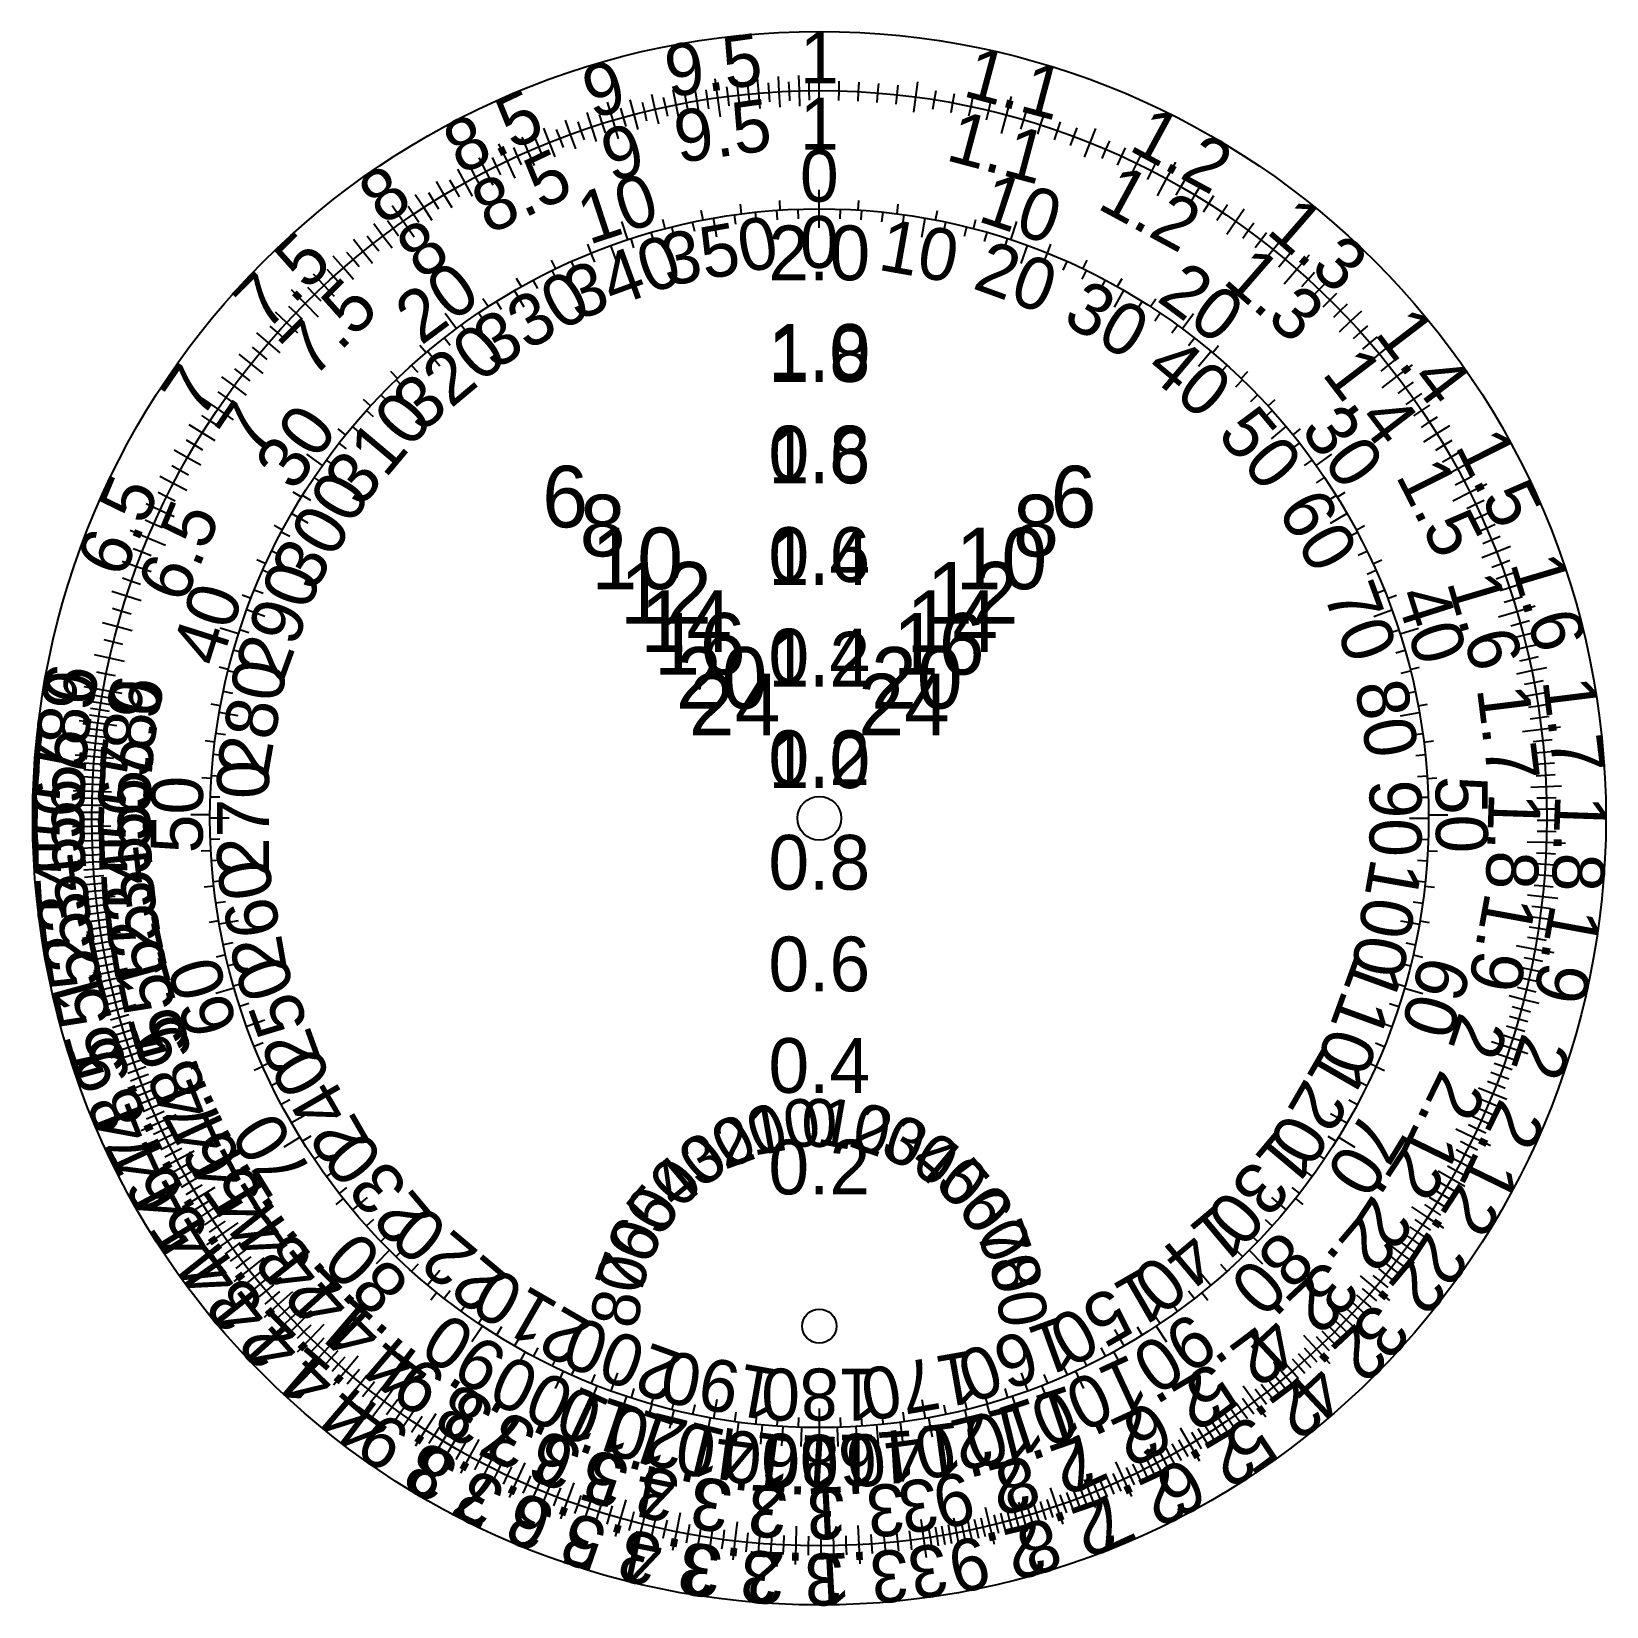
# Model space of a CAD drawing. Header units: metres. Extents: x -58 to 58, y -58 to 58.
import ezdxf
from ezdxf.enums import TextEntityAlignment as Align

# ---------------------------------------------------------------- set-up
doc = ezdxf.new("R2010")
doc.units = ezdxf.units.M
for name, color, linetype in [('CUT_REFERENCE', 1, 'Continuous'), ('ENGRAVE_COMPASS', 5, 'Continuous'), ('ENGRAVE_LOG', 6, 'Continuous'), ('ENGRAVE_TEXT', 7, 'Continuous')]:
    doc.layers.add(name, color=color, linetype=linetype)

msp = doc.modelspace()

# ---------------------------------------------------------------- texts
at = {"layer": 'ENGRAVE_TEXT'}
for s, height, rotation, p in [('9.5', 3.8, -351.9805, (-7.76, 55.06)), ('1', 3.8, -360, (0, 55.6)), ('9', 3.8, -343.5273, (-15.77, 53.32)), ('1.1', 3.8, -14.9014, (14.3, 53.73)), ('8.5', 3.8, -334.5908, (-23.86, 50.22)), ('9.5', 3.8, -351.9805, (-7.08, 50.26)), ('1', 3.8, -360, (0, 50.76)), ('9', 3.8, -343.5273, (-14.39, 48.68)), ('1.1', 3.8, -14.9014, (13.05, 49.05)), ('1.2', 3.8, -28.5052, (26.53, 48.86)), ('8.5', 3.8, -334.5908, (-21.78, 45.85)), ('8', 3.8, -325.1124, (-31.8, 45.61)), ('1.2', 3.8, -28.5052, (24.22, 44.61)), ('10', 3.8, -341.6797, (-14.76, 44.58)), ('10', 3.8, -18.3203, (14.76, 44.58)), ('1.3', 3.8, -41.0196, (36.49, 41.95)), ('350', 3.8, -350, (-7.31, 41.48)), ('7.5', 3.8, -315.0221, (-39.3, 39.33)), ('8', 3.8, -325.1124, (-29.03, 41.64)), ('340', 3.8, -340, (-14.41, 39.58)), ('10', 3.8, -10, (7.31, 41.48)), ('20', 3.8, -20, (14.41, 39.58)), ('20', 3.8, -323.4401, (-27.97, 37.72)), ('20', 3.8, -36.5599, (27.97, 37.72)), ('1.3', 3.8, -41.0196, (33.31, 38.3)), ('7.5', 3.8, -315.0221, (-35.88, 35.91)), ('330', 3.8, -330, (-21.06, 36.48)), ('30', 3.8, -30, (21.06, 36.48)), ('1.4', 3.8, -52.6061, (44.17, 33.77)), ('320', 3.8, -320, (-27.07, 32.27)), ('40', 3.8, -40, (27.07, 32.27)), ('1.4', 3.8, -52.6061, (40.33, 30.83)), ('7', 3.8, -304.2353, (-45.97, 31.28)), ('7', 3.8, -304.2353, (-41.97, 28.56)), ('30', 3.8, -305.3757, (-38.29, 27.19)), ('310', 3.8, -310, (-32.27, 27.07)), ('50', 3.8, -50, (32.27, 27.07)), ('30', 3.8, -54.6243, (38.29, 27.19)), ('1.5', 3.8, -63.3929, (49.71, 24.9)), ('1.5', 3.8, -63.3929, (45.38, 22.73)), ('6.5', 3.8, -292.6488, (-51.31, 21.41)), ('300', 3.8, -300, (-36.48, 21.06)), ('6.5', 3.8, -292.6488, (-46.85, 19.55)), ('60', 3.8, -60, (36.48, 21.06)), ('290', 3.8, -290, (-39.58, 14.41)), ('1.6', 3.8, -73.4832, (53.31, 15.81)), ('70', 3.8, -70, (39.58, 14.41)), ('1.6', 3.8, -73.4832, (48.67, 14.43)), ('40', 3.8, -287.6116, (-44.76, 14.21)), ('40', 3.8, -72.3884, (44.76, 14.21)), ('5.9', 3.8, -277.5067, (-55.12, 7.26)), ('6', 3.8, -280.1345, (-54.73, 9.78)), ('280', 3.8, -280, (-41.48, 7.31)), ('5.9', 3.8, -277.5067, (-50.32, 6.63)), ('6', 3.8, -280.1345, (-49.97, 8.93)), ('80', 3.8, -80, (41.48, 7.31)), ('1.7', 3.8, -82.9616, (50.38, 6.22)), ('1.7', 3.8, -82.9616, (55.18, 6.81)), ('5.8', 3.8, -274.8341, (-55.4, 4.69)), ('5.8', 3.8, -274.8341, (-50.58, 4.28)), ('5.7', 3.8, -272.1149, (-55.56, 2.05)), ('5.7', 3.8, -272.1149, (-50.73, 1.87)), ('270', 3.8, -270, (-42.12, 0)), ('5.6', 3.8, -269.3477, (-55.6, -0.63)), ('5.6', 3.8, -269.3477, (-50.76, -0.58)), ('50', 3.8, -270.3296, (-46.96, 0.27)), ('90', 3.8, -90, (42.12, 0)), ('50', 3.8, -89.6704, (46.96, 0.27)), ('1.8', 3.8, -91.8981, (50.73, -1.68)), ('1.8', 3.8, -91.8981, (55.57, -1.84)), ('5.5', 3.8, -266.5306, (-55.5, -3.36)), ('5.5', 3.8, -266.5306, (-50.67, -3.07)), ('5.4', 3.8, -263.6618, (-50.45, -5.6)), ('5.4', 3.8, -263.6618, (-55.26, -6.14)), ('260', 3.8, -260, (-41.48, -7.31)), ('100', 3.8, -100, (41.48, -7.31)), ('5.3', 3.8, -260.7393, (-54.88, -8.95)), ('5.3', 3.8, -260.7393, (-50.1, -8.17)), ('1.9', 3.8, -100.3513, (49.93, -9.12)), ('1.9', 3.8, -100.3513, (54.7, -9.99)), ('5.2', 3.8, -257.7612, (-49.61, -10.76)), ('5.2', 3.8, -257.7612, (-54.34, -11.79)), ('5.1', 3.8, -254.7253, (-48.97, -13.37)), ('60', 3.8, -253.806, (-45.1, -13.1)), ('250', 3.8, -250, (-39.58, -14.41)), ('110', 3.8, -110, (39.58, -14.41)), ('60', 3.8, -106.194, (45.1, -13.1)), ('5.1', 3.8, -254.7253, (-53.64, -14.65)), ('5', 3.8, -251.6292, (-48.17, -16)), ('2', 3.8, -108.3708, (48.17, -16)), ('5', 3.8, -251.6292, (-52.77, -17.52)), ('4.9', 3.8, -248.4706, (-47.22, -18.63)), ('2', 3.8, -108.3708, (52.77, -17.52)), ('4.9', 3.8, -248.4706, (-51.72, -20.4)), ('240', 3.8, -240, (-36.48, -21.06)), ('120', 3.8, -120, (36.48, -21.06)), ('4.8', 3.8, -245.2468, (-46.1, -21.25)), ('2.1', 3.8, -115.9989, (45.62, -22.25)), ('4.8', 3.8, -245.2468, (-50.49, -23.28)), ('10', 3.5, -350, (-2.58, -22.5)), ('10', 3.5, -10, (2.58, -22.5)), ('2.1', 3.8, -115.9989, (49.97, -24.37)), ('4.7', 3.8, -241.9552, (-44.8, -23.87)), ('70', 3.8, -238.4568, (-40.02, -24.57)), ('30', 3.5, -330, (-7.42, -24.26)), ('20', 3.5, -340, (-5.08, -23.17)), ('20', 3.5, -20, (5.08, -23.17)), ('30', 3.5, -30, (7.42, -24.26)), ('4.6', 3.8, -238.5928, (-43.32, -26.45)), ('130', 3.8, -130, (32.27, -27.07)), ('70', 3.8, -121.5432, (40.02, -24.57)), ('4.7', 3.8, -241.9552, (-49.07, -26.14)), ('230', 3.8, -230, (-32.27, -27.07)), ('40', 3.5, -320, (-9.54, -25.74)), ('40', 3.5, -40, (9.54, -25.74)), ('2.2', 3.8, -123.2722, (42.44, -27.85)), ('50', 3.5, -310, (-11.37, -27.57)), ('50', 3.5, -50, (11.37, -27.57)), ('4.6', 3.8, -238.5928, (-47.45, -28.97)), ('4.5', 3.8, -235.1565, (-41.66, -29)), ('60', 3.5, -300, (-12.86, -29.69)), ('60', 3.5, -60, (12.86, -29.69)), ('2.2', 3.8, -123.2722, (46.49, -30.5)), ('4.5', 3.8, -235.1565, (-45.63, -31.77)), ('4.4', 3.8, -231.643, (-39.8, -31.5)), ('220', 3.8, -220, (-27.07, -32.27)), ('140', 3.8, -140, (27.07, -32.27)), ('70', 3.5, -290, (-13.95, -32.04)), ('70', 3.5, -70, (13.95, -32.04)), ('2.3', 3.8, -130.222, (38.76, -32.78)), ('4.4', 3.8, -231.643, (-43.6, -34.5)), ('4.3', 3.8, -228.0486, (-37.75, -33.93)), ('80', 3.8, -224.8478, (-33.12, -33.29)), ('80', 3.8, -135.1522, (33.12, -33.29)), ('80', 3.5, -280, (-14.62, -34.54)), ('80', 3.5, -80, (14.62, -34.54)), ('2.3', 3.8, -130.222, (42.45, -35.9)), ('4.2', 3.8, -224.3697, (-35.5, -36.29)), ('210', 3.8, -210, (-21.06, -36.48)), ('150', 3.8, -150, (21.06, -36.48)), ('4.3', 3.8, -228.0486, (-41.35, -37.17)), ('2.4', 3.8, -136.876, (34.7, -37.05)), ('4.1', 3.8, -220.6022, (-33.03, -38.54)), ('4.2', 3.8, -224.3697, (-38.88, -39.75)), ('90', 3.8, -213.5573, (-25.96, -39.13)), ('200', 3.8, -200, (-14.41, -39.58)), ('160', 3.8, -160, (14.41, -39.58)), ('90', 3.8, -146.4427, (25.96, -39.13)), ('2.5', 3.8, -143.2584, (30.36, -40.68)), ('2.4', 3.8, -136.876, (38.01, -40.58)), ('4.1', 3.8, -220.6022, (-36.18, -42.21)), ('4', 3.8, -216.7416, (-30.36, -40.68)), ('190', 3.8, -190, (-7.31, -41.48)), ('170', 3.8, -170, (7.31, -41.48)), ('3.9', 3.8, -212.7833, (-27.48, -42.68)), ('100', 3.8, -204.8478, (-19.73, -42.61)), ('180', 3.8, -180, (0, -42.12)), ('100', 3.8, -155.1522, (19.73, -42.61)), ('2.6', 3.8, -149.3904, (25.85, -43.69)), ('2.5', 3.8, -143.2584, (33.26, -44.55)), ('4', 3.8, -216.7416, (-33.26, -44.55)), ('3.8', 3.8, -208.7221, (-24.39, -44.51)), ('110', 3.8, -198.4568, (-14.87, -44.54)), ('110', 3.8, -161.5432, (14.87, -44.54)), ('3.9', 3.8, -212.7833, (-30.11, -46.74)), ('3.7', 3.8, -204.5526, (-21.09, -46.17)), ('120', 3.8, -193.806, (-11.21, -45.6)), ('120', 3.8, -166.194, (11.21, -45.6)), ('2.7', 3.8, -155.291, (21.22, -46.11)), ('3.6', 3.8, -200.2689, (-17.58, -47.62)), ('140', 3.8, -187.6116, (-6.22, -46.55)), ('160', 3.8, -183.4401, (-2.82, -46.88)), ('160', 3.8, -176.5599, (2.82, -46.88)), ('140', 3.8, -172.3884, (6.22, -46.55)), ('2.6', 3.8, -149.3904, (28.31, -47.85)), ('3.8', 3.8, -208.7221, (-26.72, -48.76)), ('180', 3.8, -180, (0, -46.96)), ('2.8', 3.8, -160.9769, (16.55, -47.99)), ('3.5', 3.8, -195.8645, (-13.88, -48.83)), ('2.9', 3.8, -166.4633, (11.88, -49.35)), ('3.7', 3.8, -204.5526, (-23.1, -50.57)), ('3.4', 3.8, -191.3324, (-9.97, -49.77)), ('3.3', 3.8, -186.665, (-5.89, -50.42)), ('3', 3.8, -171.7637, (7.27, -50.24)), ('2.7', 3.8, -155.291, (23.24, -50.51)), ('3.6', 3.8, -200.2689, (-19.26, -52.16)), ('3.2', 3.8, -181.854, (-1.64, -50.73)), ('3.1', 3.8, -176.8902, (2.75, -50.69)), ('2.8', 3.8, -160.9769, (18.12, -52.56)), ('3.5', 3.8, -195.8645, (-15.2, -53.48)), ('2.9', 3.8, -166.4633, (13.01, -54.06)), ('3.4', 3.8, -191.3324, (-10.93, -54.52)), ('3.3', 3.8, -186.665, (-6.45, -55.22)), ('3.2', 3.8, -181.854, (-1.8, -55.57)), ('3.1', 3.8, -176.8902, (3.02, -55.52)), ('3', 3.8, -171.7637, (7.97, -55.03))]:
    msp.add_text(s, height=height, rotation=rotation, dxfattribs=at).set_placement(p, align=Align.MIDDLE_CENTER)
for s, height, p in [('1', 3.8, (0, 55.6)), ('1', 3.8, (0, 50.76)), ('0', 3.8, (0, 46.96)), ('0', 3.8, (0, 42.12)), ('6', 4.5, (-18.58, 23.51)), ('6', 4.5, (18.58, 23.51)), ('8', 4.5, (-15.84, 21.39)), ('8', 4.5, (15.84, 21.39)), ('10', 4.5, (-13.31, 18.99)), ('10', 4.5, (13.31, 18.99)), ('12', 4.5, (-11.21, 16.48)), ('12', 4.5, (11.21, 16.48)), ('14', 4.5, (-9.72, 14.4)), ('14', 4.5, (9.72, 14.4)), ('16', 4.5, (-8.73, 12.75)), ('16', 4.5, (8.73, 12.75)), ('20', 4.5, (-7.13, 10.26)), ('20', 4.5, (7.13, 10.26)), ('24', 4.5, (-6.19, 8.31)), ('24', 4.5, (6.19, 8.31)), ('0', 3.5, (0, -22.27))]:
    msp.add_text(s, height=height, dxfattribs=at).set_placement(p, align=Align.MIDDLE_CENTER)
for s, p in [('2.0', (0, 38.12)), ('1.8', (0, 30.69)), ('1.6', (0, 23.27)), ('1.4', (0, 15.85)), ('1.2', (0, 8.42)), ('1.0', (0, 1)), ('0.8', (0, -6.42)), ('0.6', (0, -13.85)), ('0.4', (0, -21.27)), ('0.2', (0, -28.69))]:
    msp.add_text(s, height=4, dxfattribs=at).set_placement(p, align=Align.BOTTOM_CENTER)
for s, p in [('1.0', (0, 36.12)), ('0.8', (0, 28.69)), ('0.6', (0, 21.27)), ('0.4', (0, 13.85)), ('0.2', (0, 6.42))]:
    msp.add_text(s, height=4, dxfattribs=at).set_placement(p, align=Align.TOP_CENTER)

# ---------------------------------------------------------------- linework, layer by layer
at = {"layer": 'CUT_REFERENCE'}
for centre, radius in [((0, 0), 57.5), ((0, 0), 53.18), ((0, 0), 44.54), ((0, 0), 44.54), ((0, 0), 1.6), ((0, -37.12), 1.25)]:
    msp.add_circle(centre, radius, dxfattribs=at)
at = {"layer": 'ENGRAVE_COMPASS'}
for p, q in [((-2.85, 44.45), (-2.89, 45.15)), ((0, 44.54), (0, 45.94)), ((2.85, 44.45), (2.89, 45.15)), ((-11.27, 43.09), (-11.45, 43.77)), ((-8.5, 43.72), (-8.63, 44.41)), ((-7.49, 42.48), (-7.73, 43.86)), ((-6.1, 43.41), (-6.2, 44.11)), ((-5.68, 44.18), (-5.77, 44.87)), ((-4.58, 43.6), (-4.66, 44.3)), ((-3.06, 43.73), (-3.11, 44.43)), ((-1.53, 43.81), (-1.55, 44.51)), ((0, 43.14), (0, 44.54)), ((1.53, 43.81), (1.55, 44.51)), ((3.06, 43.73), (3.11, 44.43)), ((4.58, 43.6), (4.66, 44.3)), ((5.68, 44.18), (5.77, 44.87)), ((6.1, 43.41), (6.2, 44.11)), ((7.49, 42.48), (7.73, 43.86)), ((8.5, 43.72), (8.63, 44.41)), ((11.27, 43.09), (11.45, 43.77)), ((-14, 42.28), (-14.44, 43.61)), ((-12.08, 42.14), (-12.28, 42.81)), ((-10.61, 42.54), (-10.78, 43.22)), ((-9.11, 42.88), (-9.26, 43.57)), ((9.11, 42.88), (9.26, 43.57)), ((10.61, 42.54), (10.78, 43.22)), ((12.08, 42.14), (12.28, 42.81)), ((14, 42.28), (14.44, 43.61)), ((-16.67, 41.3), (-16.93, 41.95)), ((-14.75, 40.54), (-15.23, 41.85)), ((-13.55, 41.69), (-13.76, 42.36)), ((13.55, 41.69), (13.76, 42.36)), ((14.75, 40.54), (15.23, 41.85)), ((16.67, 41.3), (16.93, 41.95)), ((-19.27, 40.16), (-19.57, 40.79)), ((-17.83, 40.05), (-18.12, 40.69)), ((-16.42, 40.65), (-16.68, 41.3)), ((16.42, 40.65), (16.68, 41.3)), ((17.83, 40.05), (18.12, 40.69)), ((19.27, 40.16), (19.57, 40.79)), ((-21.78, 38.85), (-22.13, 39.46)), ((-20.58, 38.71), (-20.91, 39.33)), ((-19.22, 39.4), (-19.53, 40.03)), ((19.22, 39.4), (19.53, 40.03)), ((20.58, 38.71), (20.91, 39.33)), ((21.78, 38.85), (22.13, 39.46)), ((-21.57, 37.36), (-22.27, 38.57)), ((21.57, 37.36), (22.27, 38.57)), ((-26.53, 35.78), (-27.36, 36.9)), ((-24.52, 36.35), (-24.91, 36.93)), ((-24.21, 37.39), (-24.59, 37.97)), ((-23.23, 37.18), (-23.6, 37.77)), ((23.23, 37.18), (23.6, 37.77)), ((24.21, 37.39), (24.59, 37.97)), ((24.52, 36.35), (24.91, 36.93)), ((26.53, 35.78), (27.36, 36.9)), ((-25.77, 35.47), (-26.18, 36.03)), ((25.77, 35.47), (26.18, 36.03)), ((-28.74, 34.02), (-29.19, 34.56)), ((-26.99, 34.55), (-27.42, 35.1)), ((26.99, 34.55), (27.42, 35.1)), ((28.74, 34.02), (29.19, 34.56)), ((-27.73, 33.05), (-28.63, 34.12)), ((27.73, 33.05), (28.63, 34.12)), ((-30.84, 32.14), (-31.32, 32.65)), ((-29.33, 32.58), (-29.8, 33.1)), ((29.33, 32.58), (29.8, 33.1)), ((30.84, 32.14), (31.32, 32.65)), ((-30.45, 31.54), (-30.94, 32.04)), ((30.45, 31.54), (30.94, 32.04)), ((-32.8, 30.13), (-33.32, 30.61)), ((-31.54, 30.45), (-32.04, 30.94)), ((31.54, 30.45), (32.04, 30.94)), ((32.8, 30.13), (33.32, 30.61)), ((-32.58, 29.33), (-33.1, 29.8)), ((32.58, 29.33), (33.1, 29.8)), ((-34.63, 28.01), (-35.17, 28.45)), ((-33.05, 27.73), (-34.12, 28.63)), ((33.05, 27.73), (34.12, 28.63)), ((34.63, 28.01), (35.17, 28.45)), ((-36.32, 25.79), (-37.46, 26.6)), ((-34.55, 26.99), (-35.1, 27.42)), ((34.55, 26.99), (35.1, 27.42)), ((36.32, 25.79), (37.46, 26.6)), ((-35.47, 25.77), (-36.03, 26.18)), ((35.47, 25.77), (36.03, 26.18)), ((-36.35, 24.52), (-36.93, 24.91)), ((36.35, 24.52), (36.93, 24.91)), ((-37.86, 23.47), (-38.45, 23.84)), ((-37.18, 23.23), (-37.77, 23.6)), ((37.18, 23.23), (37.77, 23.6)), ((37.86, 23.47), (38.45, 23.84)), ((-37.36, 21.57), (-38.57, 22.27)), ((37.36, 21.57), (38.57, 22.27)), ((-39.24, 21.06), (-39.86, 21.4)), ((-38.71, 20.58), (-39.33, 20.91)), ((38.71, 20.58), (39.33, 20.91)), ((39.24, 21.06), (39.86, 21.4)), ((-40.47, 18.59), (-41.11, 18.88)), ((-39.4, 19.22), (-40.03, 19.53)), ((39.4, 19.22), (40.03, 19.53)), ((40.47, 18.59), (41.11, 18.88)), ((-40.05, 17.83), (-40.69, 18.12)), ((40.05, 17.83), (40.69, 18.12)), ((-41.54, 16.06), (-42.2, 16.31)), ((-40.65, 16.42), (-41.3, 16.68)), ((40.65, 16.42), (41.3, 16.68)), ((41.54, 16.06), (42.2, 16.31)), ((-40.54, 14.75), (-41.85, 15.23)), ((40.54, 14.75), (41.85, 15.23)), ((-42.45, 13.48), (-43.79, 13.9)), ((42.45, 13.48), (43.79, 13.9)), ((-41.69, 13.55), (-42.36, 13.76)), ((41.69, 13.55), (42.36, 13.76)), ((-42.14, 12.08), (-42.81, 12.28)), ((42.14, 12.08), (42.81, 12.28)), ((-43.2, 10.86), (-43.88, 11.03)), ((-42.54, 10.61), (-43.22, 10.78)), ((42.54, 10.61), (43.22, 10.78)), ((43.2, 10.86), (43.88, 11.03)), ((-42.88, 9.11), (-43.57, 9.26)), ((42.88, 9.11), (43.57, 9.26)), ((-43.78, 8.21), (-44.46, 8.34)), ((43.78, 8.21), (44.46, 8.34)), ((-42.48, 7.49), (-43.86, 7.73)), ((42.48, 7.49), (43.86, 7.73)), ((-43.41, 6.1), (-44.11, 6.2)), ((43.41, 6.1), (44.11, 6.2)), ((-44.19, 5.56), (-44.89, 5.65)), ((-43.6, 4.58), (-44.3, 4.66)), ((43.6, 4.58), (44.3, 4.66)), ((44.19, 5.56), (44.89, 5.65)), ((-44.45, 2.9), (-45.14, 2.95)), ((-43.73, 3.06), (-44.43, 3.11)), ((43.73, 3.06), (44.43, 3.11)), ((44.45, 2.9), (45.14, 2.95)), ((-43.81, 1.53), (-44.51, 1.55)), ((43.81, 1.53), (44.51, 1.55)), ((-44.54, 0.26), (-45.94, 0.26)), ((43.14, 0), (44.54, 0)), ((44.54, 0.26), (45.94, 0.26)), ((-43.14, 0), (-44.54, 0)), ((-43.81, -1.53), (-44.51, -1.55)), ((43.81, -1.53), (44.51, -1.55)), ((-44.48, -2.37), (-45.18, -2.4)), ((-43.73, -3.06), (-44.43, -3.11)), ((43.73, -3.06), (44.43, -3.11)), ((44.48, -2.37), (45.18, -2.4)), ((-43.6, -4.58), (-44.3, -4.66)), ((43.6, -4.58), (44.3, -4.66)), ((-44.26, -4.96), (-44.96, -5.04)), ((44.26, -4.96), (44.96, -5.04)), ((-43.41, -6.1), (-44.11, -6.2)), ((43.41, -6.1), (44.11, -6.2)), ((-43.9, -7.5), (-44.59, -7.62)), ((-42.48, -7.49), (-43.86, -7.73)), ((42.48, -7.49), (43.86, -7.73)), ((43.9, -7.5), (44.59, -7.62)), ((-42.88, -9.11), (-43.57, -9.26)), ((42.88, -9.11), (43.57, -9.26)), ((-43.4, -9.99), (-44.09, -10.15)), ((43.4, -9.99), (44.09, -10.15)), ((-42.54, -10.61), (-43.22, -10.78)), ((42.54, -10.61), (43.22, -10.78)), ((-42.77, -12.42), (-44.12, -12.81)), ((-42.14, -12.08), (-42.81, -12.28)), ((42.14, -12.08), (42.81, -12.28)), ((42.77, -12.42), (44.12, -12.81)), ((-41.69, -13.55), (-42.36, -13.76)), ((41.69, -13.55), (42.36, -13.76)), ((-40.54, -14.75), (-41.85, -15.23)), ((40.54, -14.75), (41.85, -15.23)), ((-40.65, -16.42), (-41.3, -16.68)), ((40.65, -16.42), (41.3, -16.68)), ((-40.67, -18.15), (-41.31, -18.44)), ((-40.05, -17.83), (-40.69, -18.12)), ((40.05, -17.83), (40.69, -18.12)), ((40.67, -18.15), (41.31, -18.44)), ((-39.4, -19.22), (-40.03, -19.53)), ((39.4, -19.22), (40.03, -19.53)), ((-38.71, -20.58), (-39.33, -20.91)), ((38.71, -20.58), (39.33, -20.91)), ((-37.36, -21.57), (-38.57, -22.27)), ((37.36, -21.57), (38.57, -22.27)), ((-37.96, -23.3), (-39.15, -24.03)), ((-37.18, -23.23), (-37.77, -23.6)), ((37.18, -23.23), (37.77, -23.6)), ((37.96, -23.3), (39.15, -24.03)), ((-36.35, -24.52), (-36.93, -24.91)), ((36.35, -24.52), (36.93, -24.91)), ((-35.47, -25.77), (-36.03, -26.18)), ((35.47, -25.77), (36.03, -26.18)), ((-34.55, -26.99), (-35.1, -27.42)), ((34.55, -26.99), (35.1, -27.42)), ((-34.81, -27.79), (-35.35, -28.23)), ((-33.05, -27.73), (-34.12, -28.63)), ((33.05, -27.73), (34.12, -28.63)), ((34.81, -27.79), (35.35, -28.23)), ((-32.58, -29.33), (-33.1, -29.8)), ((32.58, -29.33), (33.1, -29.8)), ((-31.54, -30.45), (-32.04, -30.94)), ((31.54, -30.45), (32.04, -30.94)), ((-31.41, -31.58), (-32.4, -32.57)), ((-30.45, -31.54), (-30.94, -32.04)), ((30.45, -31.54), (30.94, -32.04)), ((31.41, -31.58), (32.4, -32.57)), ((-29.33, -32.58), (-29.8, -33.1)), ((-27.73, -33.05), (-28.63, -34.12)), ((27.73, -33.05), (28.63, -34.12)), ((29.33, -32.58), (29.8, -33.1)), ((-27.96, -34.67), (-28.4, -35.22)), ((-26.99, -34.55), (-27.42, -35.1)), ((-25.77, -35.47), (-26.18, -36.03)), ((25.77, -35.47), (26.18, -36.03)), ((26.99, -34.55), (27.42, -35.1)), ((27.96, -34.67), (28.4, -35.22)), ((-24.52, -36.35), (-24.91, -36.93)), ((24.52, -36.35), (24.91, -36.93)), ((-24.62, -37.12), (-25.39, -38.28)), ((-23.23, -37.18), (-23.6, -37.77)), ((-21.57, -37.36), (-22.27, -38.57)), ((21.57, -37.36), (22.27, -38.57)), ((23.23, -37.18), (23.6, -37.77)), ((24.62, -37.12), (25.39, -38.28)), ((-21.51, -39), (-21.85, -39.61)), ((-20.58, -38.71), (-20.91, -39.33)), ((20.58, -38.71), (20.91, -39.33)), ((21.51, -39), (21.85, -39.61)), ((-19.22, -39.4), (-19.53, -40.03)), ((-17.83, -40.05), (-18.12, -40.69)), ((17.83, -40.05), (18.12, -40.69)), ((19.22, -39.4), (19.53, -40.03)), ((-18.72, -40.42), (-19.3, -41.69)), ((-16.42, -40.65), (-16.68, -41.3)), ((-14.75, -40.54), (-15.23, -41.85)), ((14.75, -40.54), (15.23, -41.85)), ((16.42, -40.65), (16.68, -41.3)), ((18.72, -40.42), (19.3, -41.69)), ((-16.25, -41.47), (-16.5, -42.12)), ((-14.1, -42.25), (-14.54, -43.58)), ((-13.55, -41.69), (-13.76, -42.36)), ((-12.08, -42.14), (-12.28, -42.81)), ((-10.61, -42.54), (-10.78, -43.22)), ((-7.49, -42.48), (-7.73, -43.86)), ((7.49, -42.48), (7.73, -43.86)), ((10.61, -42.54), (10.78, -43.22)), ((12.08, -42.14), (12.28, -42.81)), ((13.55, -41.69), (13.76, -42.36)), ((14.1, -42.25), (14.54, -43.58)), ((16.25, -41.47), (16.5, -42.12)), ((-12.24, -42.82), (-12.43, -43.5)), ((-10.63, -43.25), (-10.96, -44.61)), ((-9.11, -42.88), (-9.26, -43.57)), ((-6.1, -43.41), (-6.2, -44.11)), ((-4.58, -43.6), (-4.66, -44.3)), ((-3.06, -43.73), (-3.11, -44.43)), ((0, -43.14), (0, -44.54)), ((3.06, -43.73), (3.11, -44.43)), ((4.58, -43.6), (4.66, -44.3)), ((6.1, -43.41), (6.2, -44.11)), ((9.11, -42.88), (9.26, -43.57)), ((10.63, -43.25), (10.96, -44.61)), ((12.24, -42.82), (12.43, -43.5)), ((-7.99, -43.82), (-8.24, -45.2)), ((-5.9, -44.15), (-6.09, -45.54)), ((-4.17, -44.34), (-4.3, -45.74)), ((-2.67, -44.46), (-2.76, -45.86)), ((-1.53, -43.81), (-1.55, -44.51)), ((-1.31, -44.52), (-1.35, -45.92)), ((0, -44.54), (0, -45.94)), ((1.31, -44.52), (1.35, -45.92)), ((1.53, -43.81), (1.55, -44.51)), ((2.67, -44.46), (2.76, -45.86)), ((4.17, -44.34), (4.3, -45.74)), ((5.9, -44.15), (6.09, -45.54)), ((7.99, -43.82), (8.24, -45.2))]:
    msp.add_line(p, q, dxfattribs=at)
at = {"layer": 'ENGRAVE_LOG'}
for p, q in [((-4.42, 53), (-4.51, 54.11)), ((-2.93, 53.1), (-2.99, 54.22)), ((-1.46, 53.16), (-1.49, 54.28)), ((0, 53.18), (0, 54.58)), ((0, 53.18), (0, 54.58)), ((-10.46, 52.14), (-10.68, 53.24)), ((-9.7, 52.29), (-9.83, 52.98)), ((-8.94, 52.42), (-9.12, 53.53)), ((-8.18, 52.55), (-8.28, 53.24)), ((-7.42, 52.66), (-7.61, 54.05)), ((-6.66, 52.76), (-6.75, 53.46)), ((-5.91, 52.85), (-6.04, 53.96)), ((-5.16, 52.93), (-5.23, 53.63)), ((-4.32, 51.88), (-4.42, 53)), ((-3.67, 53.05), (-3.72, 53.75)), ((-3.62, 52.35), (-3.67, 53.05)), ((-2.87, 51.98), (-2.93, 53.1)), ((-2.19, 53.13), (-2.22, 53.83)), ((-2.16, 52.44), (-2.19, 53.13)), ((-1.43, 52.04), (-1.46, 53.16)), ((-0.73, 53.18), (-0.74, 53.87)), ((-0.72, 52.48), (-0.73, 53.18)), ((0, 51.78), (0, 53.18)), ((0, 51.78), (0, 53.18)), ((1.42, 52.46), (1.44, 53.16)), ((1.44, 53.16), (1.46, 53.86)), ((2.83, 52.4), (2.87, 53.1)), ((2.87, 53.1), (2.91, 53.8)), ((4.23, 52.31), (4.28, 53.01)), ((4.28, 53.01), (4.34, 53.7)), ((5.68, 52.88), (5.76, 53.57)), ((7.06, 52.71), (7.21, 53.82)), ((8.42, 52.51), (8.53, 53.2)), ((9.76, 52.28), (9.89, 52.96)), ((-15.08, 51), (-15.48, 52.34)), ((-14.31, 51.22), (-14.5, 51.89)), ((-13.54, 51.43), (-13.82, 52.51)), ((-12.76, 51.63), (-12.93, 52.3)), ((-12, 51.81), (-12.25, 52.9)), ((-11.74, 50.72), (-12, 51.81)), ((-11.23, 51.98), (-11.38, 52.67)), ((-11.08, 51.3), (-11.23, 51.98)), ((-10.24, 51.04), (-10.46, 52.14)), ((-9.57, 51.6), (-9.7, 52.29)), ((-8.75, 51.32), (-8.94, 52.42)), ((-8.07, 51.86), (-8.18, 52.55)), ((-7.22, 51.27), (-7.42, 52.66)), ((-6.58, 52.07), (-6.66, 52.76)), ((-5.79, 51.74), (-5.91, 52.85)), ((-5.09, 52.23), (-5.16, 52.93)), ((5.61, 52.18), (5.68, 52.88)), ((6.91, 51.6), (7.06, 52.71)), ((8.31, 51.82), (8.42, 52.51)), ((9.63, 51.59), (9.76, 52.28)), ((10.94, 51.33), (11.09, 52.01)), ((11.09, 52.01), (11.23, 52.7)), ((12.39, 51.72), (12.55, 52.4)), ((13.68, 51.39), (14.04, 52.74)), ((-18.18, 49.98), (-18.56, 51.03)), ((-17.4, 50.25), (-17.63, 50.91)), ((-16.63, 50.51), (-16.98, 51.58)), ((-15.85, 50.76), (-16.06, 51.43)), ((-15.64, 50.09), (-15.85, 50.76)), ((-14.68, 49.65), (-15.08, 51)), ((-14.12, 50.55), (-14.31, 51.22)), ((-13.25, 50.35), (-13.54, 51.43)), ((-12.6, 50.95), (-12.76, 51.63)), ((12.23, 51.04), (12.39, 51.72)), ((13.32, 50.04), (13.68, 51.39)), ((14.74, 50.37), (14.94, 51.04)), ((14.94, 51.04), (15.14, 51.71)), ((15.97, 49.99), (16.18, 50.66)), ((16.18, 50.66), (16.4, 51.32)), ((17.41, 50.25), (17.64, 50.91)), ((-21.27, 48.74), (-21.72, 49.77)), ((-20.5, 49.07), (-20.77, 49.72)), ((-19.73, 49.39), (-20.14, 50.43)), ((-18.95, 49.69), (-19.2, 50.34)), ((-18.7, 49.03), (-18.95, 49.69)), ((-17.79, 48.92), (-18.18, 49.98)), ((-17.17, 49.59), (-17.4, 50.25)), ((-16.28, 49.45), (-16.63, 50.51)), ((17.18, 49.59), (17.41, 50.25)), ((18.37, 49.16), (18.61, 49.82)), ((18.61, 49.82), (18.86, 50.47)), ((19.79, 49.36), (20.21, 50.4)), ((20.95, 48.88), (21.23, 49.52)), ((-22.82, 48.04), (-23.42, 49.3)), ((-22.05, 48.39), (-22.34, 49.03)), ((-21.76, 47.76), (-22.05, 48.39)), ((-20.83, 47.71), (-21.27, 48.74)), ((-20.23, 48.42), (-20.5, 49.07)), ((-19.31, 48.35), (-19.73, 49.39)), ((19.38, 48.32), (19.79, 49.36)), ((20.68, 48.23), (20.95, 48.88)), ((21.8, 47.74), (22.09, 48.37)), ((22.09, 48.37), (22.38, 49.01)), ((23.21, 47.85), (23.52, 48.48)), ((-25.89, 46.45), (-26.43, 47.43)), ((-25.12, 46.87), (-25.46, 47.49)), ((-24.36, 47.27), (-24.87, 48.27)), ((-23.84, 46.28), (-24.36, 47.27)), ((-23.59, 47.66), (-23.9, 48.29)), ((-23.28, 47.03), (-23.59, 47.66)), ((-22.22, 46.77), (-22.82, 48.04)), ((22.9, 47.22), (23.21, 47.85)), ((23.99, 46.68), (24.31, 47.3)), ((24.31, 47.3), (24.63, 47.92)), ((25.38, 46.73), (26.05, 47.96)), ((-27.41, 45.57), (-27.99, 46.53)), ((-26.65, 46.02), (-27, 46.63)), ((-25.34, 45.47), (-25.89, 46.45)), ((-24.79, 46.25), (-25.12, 46.87)), ((24.71, 45.5), (25.38, 46.73)), ((26.08, 45.54), (26.43, 46.15)), ((26.43, 46.15), (26.78, 46.75)), ((27.46, 45.54), (27.82, 46.14)), ((-28.92, 44.63), (-29.53, 45.57)), ((-28.17, 45.11), (-28.54, 45.7)), ((-27.8, 44.51), (-28.17, 45.11)), ((-26.83, 44.61), (-27.41, 45.57)), ((-26.3, 45.41), (-26.65, 46.02)), ((27.1, 44.94), (27.46, 45.54)), ((28.09, 44.33), (28.47, 44.92)), ((28.47, 44.92), (28.84, 45.51)), ((-30.42, 43.62), (-31.22, 44.77)), ((-29.67, 44.13), (-30.06, 44.71)), ((-29.28, 43.55), (-29.67, 44.13)), ((-28.31, 43.69), (-28.92, 44.63)), ((29.07, 43.7), (29.45, 44.28)), ((29.45, 44.28), (29.84, 44.86)), ((30.42, 43.62), (31.06, 44.54)), ((-31.9, 42.55), (-32.57, 43.45)), ((-31.16, 43.1), (-31.57, 43.66)), ((-30.75, 42.53), (-31.16, 43.1)), ((-29.62, 42.47), (-30.42, 43.62)), ((29.78, 42.7), (30.42, 43.62)), ((30.95, 42.39), (31.36, 42.95)), ((31.36, 42.95), (31.77, 43.52)), ((32.28, 42.26), (32.7, 42.82)), ((-33.36, 41.42), (-34.06, 42.29)), ((-32.63, 41.99), (-33.06, 42.55)), ((-32.2, 41.44), (-32.63, 41.99)), ((-31.22, 41.66), (-31.9, 42.55)), ((31.85, 41.71), (32.28, 42.26)), ((32.74, 41.02), (33.17, 41.56)), ((33.17, 41.56), (33.61, 42.11)), ((-34.79, 40.22), (-35.53, 41.07)), ((-34.08, 40.83), (-34.53, 41.36)), ((-33.63, 40.29), (-34.08, 40.83)), ((-32.65, 40.55), (-33.36, 41.42)), ((33.6, 40.31), (34.05, 40.85)), ((34.05, 40.85), (34.5, 41.39)), ((34.9, 40.12), (35.82, 41.18)), ((-36.21, 38.95), (-36.97, 39.77)), ((-35.5, 39.59), (-35.97, 40.11)), ((-35.04, 39.07), (-35.5, 39.59)), ((-34.06, 39.37), (-34.79, 40.22)), ((33.98, 39.07), (34.9, 40.12)), ((35.26, 38.87), (35.73, 39.38)), ((35.73, 39.38), (36.2, 39.9)), ((-37.59, 37.62), (-38.58, 38.61)), ((-36.9, 38.29), (-37.39, 38.8)), ((-36.42, 37.79), (-36.9, 38.29)), ((-35.44, 38.13), (-36.21, 38.95)), ((36.06, 38.13), (36.54, 38.64)), ((36.54, 38.64), (37.02, 39.14)), ((37.33, 37.87), (37.82, 38.37)), ((-38.94, 36.22), (-39.76, 36.98)), ((-38.27, 36.93), (-38.77, 37.41)), ((-37.77, 36.44), (-38.27, 36.93)), ((-36.6, 36.63), (-37.59, 37.62)), ((36.84, 37.38), (37.33, 37.87)), ((37.6, 36.61), (38.1, 37.1)), ((38.1, 37.1), (38.6, 37.59)), ((38.84, 36.32), (39.66, 37.09)), ((-39.61, 35.49), (-40.13, 35.96)), ((-38.12, 35.45), (-38.94, 36.22)), ((38.02, 35.56), (38.84, 36.32)), ((39.57, 35.53), (40.09, 36)), ((-40.26, 34.75), (-41.11, 35.48)), ((-39.41, 34.01), (-40.26, 34.75)), ((-39.08, 35.02), (-39.61, 35.49)), ((39.05, 35.07), (39.57, 35.53)), ((39.74, 34.28), (40.27, 34.74)), ((40.27, 34.74), (40.8, 35.19)), ((-41.54, 33.21), (-42.41, 33.91)), ((-40.9, 33.99), (-41.44, 34.43)), ((-40.37, 33.54), (-40.9, 33.99)), ((40.41, 33.48), (40.95, 33.93)), ((40.95, 33.93), (41.49, 34.38)), ((41.61, 33.12), (42.16, 33.55)), ((-42.78, 31.6), (-43.68, 32.26)), ((-42.16, 32.41), (-42.72, 32.84)), ((-41.61, 31.98), (-42.16, 32.41)), ((-40.66, 32.51), (-41.54, 33.21)), ((41.06, 32.68), (41.61, 33.12)), ((41.14, 31.45), (42.25, 32.3)), ((42.25, 32.3), (43.36, 33.15)), ((-43.38, 30.77), (-43.95, 31.17)), ((-41.87, 30.93), (-42.78, 31.6)), ((42.31, 31.05), (42.87, 31.47)), ((42.87, 31.47), (43.43, 31.88)), ((-43.97, 29.92), (-45.12, 30.71)), ((-42.81, 30.36), (-43.38, 30.77)), ((42.9, 30.23), (43.47, 30.64)), ((43.47, 30.64), (44.04, 31.04)), ((44.05, 29.8), (44.63, 30.19)), ((-44.54, 29.05), (-45.13, 29.44)), ((-43.96, 28.67), (-44.54, 29.05)), ((-42.81, 29.13), (-43.97, 29.92)), ((43.47, 29.41), (44.05, 29.8)), ((44.02, 28.57), (44.61, 28.96)), ((44.61, 28.96), (45.19, 29.34)), ((-45.11, 28.17), (-46.06, 28.76)), ((-44.16, 27.58), (-45.11, 28.17)), ((44.19, 27.52), (45.14, 28.11)), ((45.14, 28.11), (46.1, 28.7)), ((-46.19, 26.35), (-47.17, 26.91)), ((-45.66, 27.27), (-46.26, 27.63)), ((-45.06, 26.91), (-45.66, 27.27)), ((45.06, 26.9), (45.66, 27.26)), ((45.66, 27.26), (46.26, 27.62)), ((46.16, 26.4), (46.77, 26.75)), ((-46.71, 25.42), (-47.33, 25.75)), ((-46.1, 25.08), (-46.71, 25.42)), ((-45.22, 25.8), (-46.19, 26.35)), ((45.56, 26.05), (46.16, 26.4)), ((46.03, 25.21), (46.64, 25.54)), ((46.64, 25.54), (47.26, 25.88)), ((-47.22, 24.46), (-48.21, 24.98)), ((-46.23, 23.95), (-47.22, 24.46)), ((46.49, 24.36), (47.11, 24.68)), ((47.11, 24.68), (47.73, 25.01)), ((47.55, 23.82), (48.8, 24.44)), ((-47.71, 23.49), (-48.34, 23.8)), ((-47.08, 23.18), (-47.71, 23.49)), ((46.3, 23.19), (47.55, 23.82)), ((47.97, 22.95), (48.6, 23.25)), ((-48.18, 22.5), (-49.2, 22.98)), ((-47.17, 22.03), (-48.18, 22.5)), ((47.34, 22.65), (47.97, 22.95)), ((47.74, 21.79), (48.38, 22.08)), ((48.38, 22.08), (49.01, 22.37)), ((-49.08, 20.48), (-50.37, 21.02)), ((-48.64, 21.5), (-49.28, 21.78)), ((-48, 21.22), (-48.64, 21.5)), ((48.12, 20.94), (48.77, 21.21)), ((48.77, 21.21), (49.41, 21.49)), ((-49.5, 19.44), (-50.15, 19.7)), ((-47.79, 19.94), (-49.08, 20.48)), ((48.49, 20.08), (49.13, 20.34)), ((49.13, 20.34), (49.78, 20.61)), ((49.49, 19.47), (50.53, 19.88)), ((-49.9, 18.38), (-50.95, 18.77)), ((-48.85, 19.18), (-49.5, 19.44)), ((48.44, 19.06), (49.49, 19.47)), ((49.16, 18.36), (49.82, 18.6)), ((49.82, 18.6), (50.48, 18.85)), ((-50.28, 17.31), (-50.94, 17.54)), ((-49.62, 17.08), (-50.28, 17.31)), ((-48.85, 18), (-49.9, 18.38)), ((49.48, 17.5), (50.14, 17.73)), ((50.14, 17.73), (50.8, 17.96)), ((-50.64, 16.22), (-51.71, 16.57)), ((-49.58, 15.88), (-50.64, 16.22)), ((49.77, 16.64), (50.44, 16.86)), ((50.44, 16.86), (51.1, 17.08)), ((50.72, 15.99), (51.39, 16.2)), ((-50.99, 15.12), (-51.66, 15.32)), ((-50.31, 14.92), (-50.99, 15.12)), ((49.64, 14.72), (50.99, 15.12)), ((50.05, 15.78), (50.72, 15.99)), ((50.99, 15.12), (52.33, 15.52)), ((-51.3, 14), (-52.39, 14.29)), ((-50.22, 13.7), (-51.3, 14)), ((50.56, 14.06), (51.24, 14.25)), ((51.24, 14.25), (51.91, 14.44)), ((-51.6, 12.86), (-52.28, 13.03)), ((-50.92, 12.69), (-51.6, 12.86)), ((50.79, 13.21), (51.47, 13.38)), ((51.47, 13.38), (52.15, 13.56)), ((51.69, 12.52), (52.37, 12.68)), ((-51.88, 11.71), (-52.97, 11.95)), ((-50.78, 11.46), (-51.88, 11.71)), ((51.01, 12.35), (51.69, 12.52)), ((51.2, 11.5), (51.89, 11.65)), ((51.89, 11.65), (52.57, 11.81)), ((-52.12, 10.54), (-52.81, 10.68)), ((-51.44, 10.4), (-52.12, 10.54)), ((50.98, 10.56), (52.07, 10.79)), ((52.07, 10.79), (53.17, 11.02)), ((-52.35, 9.36), (-53.73, 9.6)), ((-50.97, 9.11), (-52.35, 9.36)), ((51.56, 9.8), (52.24, 9.93)), ((52.24, 9.93), (52.93, 10.06)), ((-52.51, 8.4), (-53.2, 8.51)), ((-52.43, 8.88), (-53.12, 9)), ((-51.82, 8.29), (-52.51, 8.4)), ((-51.74, 8.76), (-52.43, 8.88)), ((51.71, 8.95), (52.4, 9.07)), ((51.85, 8.11), (52.54, 8.22)), ((52.4, 9.07), (53.09, 9.19)), ((52.54, 8.22), (53.23, 8.33)), ((-52.72, 6.95), (-54.11, 7.13)), ((-52.66, 7.43), (-53.35, 7.53)), ((-52.59, 7.92), (-53.28, 8.02)), ((-51.34, 6.76), (-52.72, 6.95)), ((-51.96, 7.34), (-52.66, 7.43)), ((-51.89, 7.81), (-52.59, 7.92)), ((51.97, 7.27), (52.67, 7.37)), ((52.67, 7.37), (53.36, 7.46)), ((-52.84, 5.97), (-53.54, 6.05)), ((-52.79, 6.46), (-53.48, 6.54)), ((-52.15, 5.89), (-52.84, 5.97)), ((-52.09, 6.37), (-52.79, 6.46)), ((51.39, 6.34), (52.78, 6.52)), ((52.78, 6.52), (54.17, 6.69)), ((-52.95, 4.98), (-53.64, 5.04)), ((-52.9, 5.47), (-53.59, 5.55)), ((-52.25, 4.91), (-52.95, 4.98)), ((-52.2, 5.4), (-52.9, 5.47)), ((52.18, 5.6), (52.88, 5.67)), ((52.26, 4.77), (52.96, 4.83)), ((52.88, 5.67), (53.57, 5.75)), ((52.96, 4.83), (53.66, 4.89)), ((-52.99, 4.48), (-54.39, 4.6)), ((-53.07, 3.48), (-53.76, 3.53)), ((-53.03, 3.98), (-53.73, 4.03)), ((-52.37, 3.43), (-53.07, 3.48)), ((-52.33, 3.93), (-53.03, 3.98)), ((-51.6, 4.36), (-52.99, 4.48)), ((52.33, 3.94), (53.03, 3.99)), ((53.03, 3.99), (53.73, 4.04)), ((-53.12, 2.47), (-53.82, 2.5)), ((-53.1, 2.98), (-53.8, 3.02)), ((-52.42, 2.44), (-53.12, 2.47)), ((-52.4, 2.94), (-53.1, 2.98)), ((52.01, 2.28), (53.13, 2.33)), ((52.39, 3.11), (53.09, 3.16)), ((53.09, 3.16), (53.79, 3.2)), ((53.13, 2.33), (54.25, 2.37)), ((-53.14, 1.96), (-54.54, 2.01)), ((-53.16, 1.45), (-53.86, 1.47)), ((-52.46, 1.43), (-53.16, 1.45)), ((-51.74, 1.91), (-53.14, 1.96)), ((52.46, 1.48), (53.16, 1.5)), ((53.16, 1.5), (53.86, 1.52)), ((-53.18, 0.43), (-53.88, 0.43)), ((-53.17, 0.94), (-53.87, 0.95)), ((-52.48, 0.42), (-53.18, 0.43)), ((-52.47, 0.93), (-53.17, 0.94)), ((52.48, 0.67), (53.18, 0.68)), ((53.18, 0.68), (53.88, 0.69)), ((-53.18, -0.61), (-54.58, -0.62)), ((-53.18, -0.09), (-53.88, -0.09)), ((-53.17, -1.12), (-53.87, -1.14)), ((-52.48, -0.09), (-53.18, -0.09)), ((-51.78, -0.59), (-53.18, -0.61)), ((-52.47, -1.11), (-53.17, -1.12)), ((52.47, -0.94), (53.17, -0.95)), ((52.48, -0.14), (53.18, -0.14)), ((53.17, -0.95), (53.87, -0.97)), ((53.18, -0.14), (53.88, -0.14)), ((-53.15, -1.65), (-53.85, -1.67)), ((-53.14, -2.17), (-53.84, -2.2)), ((-52.45, -1.62), (-53.15, -1.65)), ((-52.44, -2.14), (-53.14, -2.17)), ((51.75, -1.72), (53.15, -1.76)), ((53.15, -1.76), (54.55, -1.81)), ((-53.08, -3.22), (-54.48, -3.3)), ((-53.11, -2.69), (-53.81, -2.73)), ((-52.41, -2.66), (-53.11, -2.69)), ((-51.69, -3.13), (-53.08, -3.22)), ((52.37, -3.32), (53.07, -3.36)), ((52.42, -2.53), (53.12, -2.56)), ((53.07, -3.36), (53.77, -3.41)), ((53.12, -2.56), (53.82, -2.6)), ((-53.05, -3.75), (-53.75, -3.8)), ((-53.01, -4.27), (-53.71, -4.33)), ((-52.35, -3.7), (-53.05, -3.75)), ((-52.31, -4.22), (-53.01, -4.27)), ((52.32, -4.1), (53.02, -4.16)), ((53.02, -4.16), (53.72, -4.21)), ((-52.96, -4.81), (-53.66, -4.87)), ((-52.91, -5.34), (-53.61, -5.41)), ((-52.27, -4.74), (-52.96, -4.81)), ((-52.22, -5.27), (-52.91, -5.34)), ((-51.46, -5.72), (-52.85, -5.87)), ((51.76, -5.61), (52.87, -5.73)), ((52.25, -4.88), (52.95, -4.94)), ((52.87, -5.73), (53.98, -5.85)), ((52.95, -4.94), (53.65, -5.01)), ((-52.85, -5.87), (-54.25, -6.03)), ((-52.79, -6.41), (-53.49, -6.49)), ((-52.1, -6.32), (-52.79, -6.41)), ((-52.03, -6.85), (-52.72, -6.94)), ((52.09, -6.42), (52.78, -6.5)), ((52.78, -6.5), (53.48, -6.59)), ((-52.72, -6.94), (-53.42, -7.03)), ((-52.65, -7.48), (-53.34, -7.58)), ((-52.57, -8.02), (-53.26, -8.12)), ((-51.96, -7.38), (-52.65, -7.48)), ((-51.88, -7.91), (-52.57, -8.02)), ((51.88, -7.94), (52.57, -8.04)), ((51.99, -7.18), (52.68, -7.28)), ((52.57, -8.04), (53.26, -8.15)), ((52.68, -7.28), (53.37, -7.37)), ((-52.49, -8.56), (-53.87, -8.78)), ((-52.4, -9.1), (-53.09, -9.22)), ((-51.11, -8.33), (-52.49, -8.56)), ((-51.71, -8.98), (-52.4, -9.1)), ((51.76, -8.69), (52.45, -8.8)), ((52.45, -8.8), (53.14, -8.92)), ((-52.3, -9.64), (-52.99, -9.77)), ((-52.2, -10.18), (-52.88, -10.32)), ((-51.61, -9.51), (-52.3, -9.64)), ((-51.51, -10.05), (-52.2, -10.18)), ((50.94, -9.3), (52.31, -9.56)), ((51.49, -10.17), (52.17, -10.3)), ((52.17, -10.3), (52.86, -10.44)), ((52.31, -9.56), (53.69, -9.81)), ((-51.97, -11.27), (-53.34, -11.57)), ((-52.09, -10.73), (-52.77, -10.87)), ((-51.4, -10.59), (-52.09, -10.73)), ((-50.6, -10.98), (-51.97, -11.27)), ((51.34, -10.9), (52.02, -11.05)), ((52.02, -11.05), (52.7, -11.19)), ((-51.85, -11.82), (-52.53, -11.97)), ((-51.72, -12.37), (-52.4, -12.53)), ((-51.17, -11.66), (-51.85, -11.82)), ((-51.04, -12.2), (-51.72, -12.37)), ((51.01, -12.35), (51.69, -12.51)), ((51.18, -11.63), (51.86, -11.78)), ((51.69, -12.51), (52.37, -12.68)), ((51.86, -11.78), (52.54, -11.94)), ((-51.59, -12.91), (-52.27, -13.08)), ((-51.45, -13.46), (-52.13, -13.64)), ((-50.91, -12.74), (-51.59, -12.91)), ((-50.77, -13.28), (-51.45, -13.46)), ((-49.95, -13.64), (-51.3, -14.01)), ((50.42, -12.96), (51.51, -13.24)), ((50.64, -13.77), (51.32, -13.95)), ((51.51, -13.24), (52.59, -13.52)), ((-51.3, -14.01), (-52.65, -14.38)), ((-51.15, -14.56), (-51.82, -14.75)), ((-50.47, -14.37), (-51.15, -14.56)), ((-50.32, -14.91), (-50.99, -15.11)), ((50.45, -14.47), (51.12, -14.67)), ((51.12, -14.67), (51.79, -14.86)), ((51.32, -13.95), (51.99, -14.14)), ((-50.99, -15.11), (-51.66, -15.31)), ((-50.82, -15.66), (-51.49, -15.87)), ((-50.15, -15.45), (-50.82, -15.66)), ((-49.98, -16), (-50.65, -16.21)), ((50.03, -15.86), (50.69, -16.07)), ((50.24, -15.17), (50.91, -15.37)), ((50.69, -16.07), (51.36, -16.28)), ((50.91, -15.37), (51.58, -15.57)), ((-50.47, -16.76), (-51.8, -17.2)), ((-50.65, -16.21), (-51.32, -16.42)), ((-49.14, -16.32), (-50.47, -16.76)), ((-49.62, -17.08), (-50.28, -17.31)), ((49.14, -16.32), (50.47, -16.76)), ((49.58, -17.22), (50.24, -17.45)), ((50.47, -16.76), (51.8, -17.2)), ((-50.28, -17.31), (-50.95, -17.54)), ((-50.09, -17.86), (-50.75, -18.1)), ((-49.89, -18.41), (-50.55, -18.66)), ((-49.43, -17.63), (-50.09, -17.86)), ((-49.23, -18.17), (-49.89, -18.41)), ((49.34, -17.89), (50, -18.12)), ((50, -18.12), (50.65, -18.36)), ((50.24, -17.45), (50.9, -17.68)), ((-49.47, -19.52), (-50.77, -20.03)), ((-49.68, -18.96), (-50.34, -19.21)), ((-49.03, -18.72), (-49.68, -18.96)), ((-48.17, -19), (-49.47, -19.52)), ((48.84, -19.21), (49.49, -19.46)), ((49.09, -18.55), (49.75, -18.8)), ((49.49, -19.46), (50.14, -19.72)), ((49.75, -18.8), (50.4, -19.04)), ((-49.25, -20.07), (-49.9, -20.33)), ((-49.02, -20.62), (-49.67, -20.89)), ((-48.6, -19.8), (-49.25, -20.07)), ((-48.38, -20.35), (-49.02, -20.62)), ((48.19, -19.7), (49.23, -20.12)), ((48.31, -20.5), (48.96, -20.77)), ((49.23, -20.12), (50.26, -20.54)), ((-48.79, -21.17), (-49.43, -21.45)), ((-48.54, -21.72), (-49.18, -22)), ((-48.14, -20.89), (-48.79, -21.17)), ((-47.9, -21.43), (-48.54, -21.72)), ((-47.02, -21.68), (-48.29, -22.27)), ((47.75, -21.77), (48.39, -22.06)), ((48.04, -21.14), (48.68, -21.42)), ((48.68, -21.42), (49.32, -21.7)), ((48.96, -20.77), (49.6, -21.05)), ((-48.29, -22.27), (-49.57, -22.85)), ((-48.04, -22.82), (-48.67, -23.12)), ((-47.4, -22.52), (-48.04, -22.82)), ((46.54, -22.7), (47.8, -23.31)), ((47.46, -22.39), (48.1, -22.69)), ((48.1, -22.69), (48.73, -22.99)), ((48.39, -22.06), (49.03, -22.35)), ((-47.77, -23.36), (-48.4, -23.67)), ((-47.5, -23.91), (-48.13, -24.23)), ((-47.14, -23.06), (-47.77, -23.36)), ((-46.88, -23.6), (-47.5, -23.91)), ((-46.6, -24.14), (-47.22, -24.46)), ((46.87, -23.61), (47.49, -23.93)), ((47.49, -23.93), (48.12, -24.24)), ((47.8, -23.31), (49.06, -23.93)), ((-46.94, -25), (-48.17, -25.66)), ((-47.22, -24.46), (-47.84, -24.78)), ((-45.7, -24.34), (-46.94, -25)), ((-46.03, -25.21), (-46.64, -25.55)), ((46.24, -24.81), (46.86, -25.14)), ((46.56, -24.22), (47.18, -24.54)), ((46.86, -25.14), (47.48, -25.47)), ((47.18, -24.54), (47.8, -24.86)), ((-46.64, -25.55), (-47.26, -25.88)), ((-46.34, -26.09), (-46.95, -26.43)), ((-45.73, -25.75), (-46.34, -26.09)), ((-45.42, -26.28), (-46.03, -26.63)), ((45.23, -25.78), (46.2, -26.33)), ((45.92, -25.4), (46.54, -25.74)), ((46.2, -26.33), (47.18, -26.89)), ((46.54, -25.74), (47.15, -26.08)), ((-46.03, -26.63), (-46.64, -26.98)), ((-45.71, -27.17), (-46.31, -27.53)), ((-45.11, -26.82), (-45.71, -27.17)), ((-44.19, -26.98), (-45.39, -27.71)), ((44.92, -27.13), (45.52, -27.49)), ((45.26, -26.56), (45.87, -26.91)), ((45.52, -27.49), (46.12, -27.85)), ((45.87, -26.91), (46.47, -27.27)), ((-45.39, -27.71), (-46.58, -28.44)), ((-45.06, -28.25), (-45.65, -28.62)), ((-44.46, -27.88), (-45.06, -28.25)), ((-44.13, -28.41), (-44.72, -28.79)), ((43.29, -28.41), (44.46, -29.18)), ((44.23, -28.24), (44.82, -28.62)), ((44.58, -27.69), (45.18, -28.06)), ((44.82, -28.62), (45.41, -29)), ((45.18, -28.06), (45.77, -28.43)), ((-44.72, -28.79), (-45.3, -29.17)), ((-44.37, -29.32), (-44.95, -29.71)), ((-44.01, -29.85), (-44.59, -30.25)), ((-43.78, -28.94), (-44.37, -29.32)), ((-43.43, -29.46), (-44.01, -29.85)), ((-42.5, -29.58), (-43.65, -30.38)), ((43.15, -29.87), (43.73, -30.26)), ((43.52, -29.33), (44.1, -29.72)), ((44.1, -29.72), (44.68, -30.11)), ((44.46, -29.18), (45.63, -29.94)), ((-43.65, -30.38), (-44.79, -31.18)), ((-43.27, -30.91), (-43.84, -31.32)), ((-42.7, -30.51), (-43.27, -30.91)), ((-42.33, -31.02), (-42.89, -31.44)), ((42.41, -30.91), (42.97, -31.33)), ((42.78, -30.39), (43.35, -30.8)), ((43.35, -30.8), (43.92, -31.2)), ((43.73, -30.26), (44.3, -30.66)), ((-42.89, -31.44), (-43.46, -31.85)), ((-42.5, -31.96), (-43.06, -32.38)), ((-41.94, -31.54), (-42.5, -31.96)), ((-41.55, -32.06), (-42.11, -32.48)), ((-40.6, -32.13), (-41.7, -33)), ((41.65, -31.93), (42.2, -32.36)), ((41.69, -31.17), (42.59, -31.85)), ((42.59, -31.85), (43.49, -32.52)), ((42.97, -31.33), (43.54, -31.74)), ((-41.7, -33), (-42.8, -33.87)), ((-42.11, -32.48), (-42.66, -32.91)), ((-40.74, -33.08), (-41.29, -33.52)), ((40.87, -32.92), (41.41, -33.36)), ((41.26, -32.43), (41.81, -32.86)), ((41.41, -33.36), (41.96, -33.8)), ((41.81, -32.86), (42.36, -33.3)), ((42.2, -32.36), (42.76, -32.78)), ((-41.29, -33.52), (-41.83, -33.96)), ((-40.87, -34.03), (-41.4, -34.48)), ((-40.33, -33.58), (-40.87, -34.03)), ((-39.9, -34.09), (-40.44, -34.54)), ((39.54, -33.44), (40.61, -34.34)), ((39.67, -34.36), (40.2, -34.82)), ((40.47, -33.41), (41.01, -33.86)), ((40.61, -34.34), (41.67, -35.25)), ((41.01, -33.86), (41.55, -34.3)), ((-40.44, -34.54), (-40.97, -34.99)), ((-39.55, -35.55), (-40.59, -36.49)), ((-40, -35.05), (-40.52, -35.51)), ((-39.47, -34.59), (-40, -35.05)), ((-38.51, -34.61), (-39.55, -35.55)), ((-38.58, -35.58), (-39.1, -36.05)), ((38.85, -35.28), (39.37, -35.76)), ((39.26, -34.83), (39.78, -35.29)), ((39.78, -35.29), (40.31, -35.76)), ((40.2, -34.82), (40.73, -35.28)), ((-39.1, -36.05), (-39.61, -36.53)), ((-38.63, -36.55), (-39.14, -37.03)), ((-38.12, -36.07), (-38.63, -36.55)), ((-37.66, -36.55), (-38.16, -37.04)), ((37.59, -36.62), (38.09, -37.11)), ((37.71, -35.89), (38.52, -36.66)), ((38.43, -35.74), (38.95, -36.21)), ((38.52, -36.66), (39.33, -37.44)), ((38.95, -36.21), (39.46, -36.69)), ((39.37, -35.76), (39.88, -36.23)), ((-38.16, -37.04), (-38.66, -37.53)), ((-37.68, -37.53), (-38.17, -38.02)), ((-37.18, -37.04), (-37.68, -37.53)), ((-36.21, -37.01), (-37.19, -38.02)), ((-36.21, -37.99), (-36.69, -38.5)), ((35.4, -37.79), (36.35, -38.81)), ((36.31, -37.89), (36.79, -38.4)), ((36.74, -37.47), (37.23, -37.97)), ((37.17, -37.05), (37.66, -37.54)), ((37.23, -37.97), (37.72, -38.47)), ((37.66, -37.54), (38.16, -38.04)), ((38.09, -37.11), (38.6, -37.6)), ((-37.19, -38.02), (-38.17, -39.02)), ((-36.69, -38.5), (-37.17, -39)), ((-36.18, -38.97), (-36.66, -39.49)), ((-35.71, -38.46), (-36.18, -38.97)), ((-35.2, -38.93), (-35.67, -39.45)), ((35, -39.11), (35.46, -39.63)), ((35.44, -38.71), (35.91, -39.22)), ((36.35, -38.81), (37.31, -39.84)), ((36.79, -38.4), (37.28, -38.9)), ((-35.67, -39.45), (-36.14, -39.96)), ((-35.14, -39.91), (-35.61, -40.44)), ((-34.68, -39.39), (-35.14, -39.91)), ((-33.7, -39.31), (-34.61, -40.38)), ((33.39, -39.94), (34.11, -40.8)), ((34.11, -39.88), (34.57, -40.41)), ((34.56, -39.5), (35.02, -40.02)), ((35.02, -40.02), (35.48, -40.55)), ((35.46, -39.63), (35.93, -40.15)), ((35.91, -39.22), (36.38, -39.74)), ((-34.61, -40.38), (-35.52, -41.44)), ((-34.07, -40.83), (-34.52, -41.37)), ((-33.62, -40.3), (-34.07, -40.83)), ((-33.52, -41.29), (-33.96, -41.83)), ((-33.08, -40.74), (-33.52, -41.29)), ((-32.52, -41.19), (-32.96, -41.74)), ((32.31, -41.36), (32.74, -41.91)), ((32.76, -41), (33.2, -41.54)), ((33.21, -40.63), (33.66, -41.17)), ((33.66, -41.17), (34.1, -41.72)), ((34.11, -40.8), (34.83, -41.66)), ((34.57, -40.41), (35.02, -40.95)), ((-32.96, -41.74), (-33.39, -42.29)), ((-32.39, -42.18), (-32.82, -42.73)), ((-31.96, -41.62), (-32.39, -42.18)), ((-30.98, -41.49), (-31.81, -42.62)), ((-30.82, -42.48), (-31.23, -43.05)), ((30.93, -42.39), (31.35, -42.96)), ((30.98, -41.49), (31.81, -42.62)), ((31.85, -41.71), (32.28, -42.26)), ((32.28, -42.26), (32.7, -42.82)), ((32.74, -41.91), (33.17, -42.46)), ((33.2, -41.54), (33.64, -42.09)), ((-31.81, -42.62), (-32.65, -43.74)), ((-31.23, -43.05), (-31.64, -43.61)), ((-30.63, -43.47), (-31.04, -44.04)), ((-30.23, -42.9), (-30.63, -43.47)), ((-29.63, -43.31), (-30.03, -43.89)), ((-29.03, -43.72), (-29.42, -44.3)), ((-28.04, -43.53), (-28.79, -44.71)), ((28.84, -43.34), (29.46, -44.27)), ((29.54, -43.37), (29.94, -43.95)), ((30.01, -43.05), (30.41, -43.63)), ((30.41, -43.63), (30.81, -44.2)), ((30.47, -42.73), (30.88, -43.3)), ((30.88, -43.3), (31.29, -43.87)), ((31.35, -42.96), (31.76, -43.52)), ((31.81, -42.62), (32.65, -43.74)), ((-30.03, -43.89), (-30.42, -44.47)), ((-29.42, -44.3), (-29.8, -44.89)), ((-28.79, -44.71), (-29.55, -45.89)), ((-27.79, -44.52), (-28.16, -45.11)), ((26.37, -44.56), (27.08, -45.77)), ((27.2, -44.88), (27.56, -45.48)), ((27.67, -44.59), (28.04, -45.19)), ((28.14, -44.3), (28.51, -44.89)), ((28.51, -44.89), (28.89, -45.48)), ((28.61, -44), (28.99, -44.58)), ((28.99, -44.58), (29.37, -45.17)), ((29.46, -44.27), (30.09, -45.2)), ((29.94, -43.95), (30.33, -44.53)), ((-28.16, -45.11), (-28.54, -45.7)), ((-27.53, -45.5), (-27.89, -46.1)), ((-27.16, -44.9), (-27.53, -45.5)), ((-26.88, -45.89), (-27.23, -46.49)), ((-26.52, -45.28), (-26.88, -45.89)), ((-25.88, -45.66), (-26.22, -46.27)), ((-24.88, -45.41), (-25.56, -46.64)), ((25.3, -45.98), (25.63, -46.59)), ((25.77, -45.72), (26.12, -46.33)), ((26.25, -45.44), (26.6, -46.05)), ((26.6, -46.05), (26.95, -46.66)), ((27.08, -45.77), (27.79, -46.97)), ((27.56, -45.48), (27.92, -46.08)), ((28.04, -45.19), (28.41, -45.78)), ((-26.22, -46.27), (-26.57, -46.87)), ((-25.56, -46.64), (-26.23, -47.86)), ((-24.88, -47), (-25.21, -47.62)), ((-24.55, -46.38), (-24.88, -47)), ((-23.88, -46.73), (-24.2, -47.36)), ((-23.2, -47.07), (-23.51, -47.7)), ((-21.52, -47.1), (-22.1, -48.37)), ((21.64, -47.04), (22.23, -48.31)), ((23.38, -46.98), (23.69, -47.61)), ((23.86, -46.74), (24.18, -47.37)), ((24.14, -46.12), (24.66, -47.11)), ((24.66, -47.11), (25.18, -48.11)), ((24.82, -46.24), (25.15, -46.86)), ((25.15, -46.86), (25.48, -47.47)), ((25.63, -46.59), (25.97, -47.21)), ((26.12, -46.33), (26.46, -46.94)), ((-24.2, -47.36), (-24.52, -47.98)), ((-23.51, -47.7), (-23.82, -48.33)), ((-22.81, -48.04), (-23.11, -48.67)), ((-22.51, -47.41), (-22.81, -48.04)), ((-21.1, -48.05), (-21.38, -48.69)), ((19.37, -48.32), (19.78, -49.36)), ((20.49, -48.31), (20.76, -48.96)), ((20.97, -48.11), (21.25, -48.75)), ((21.46, -47.89), (21.74, -48.53)), ((22.23, -48.31), (22.82, -49.58)), ((22.42, -47.45), (22.72, -48.08)), ((22.72, -48.08), (23.02, -48.72)), ((22.9, -47.22), (23.21, -47.85)), ((23.21, -47.85), (23.51, -48.48)), ((23.69, -47.61), (24, -48.24)), ((24.18, -47.37), (24.5, -47.99)), ((-22.1, -48.37), (-22.68, -49.64)), ((-21.38, -48.69), (-21.66, -49.33)), ((-20.65, -49.01), (-20.93, -49.65)), ((-20.38, -48.36), (-20.65, -49.01)), ((-19.92, -49.31), (-20.18, -49.96)), ((-19.66, -48.66), (-19.92, -49.31)), ((-18.92, -48.95), (-19.18, -49.6)), ((-17.94, -48.57), (-18.42, -49.89)), ((-17.43, -49.5), (-17.66, -50.16)), ((16.88, -48.95), (17.33, -50.28)), ((17.59, -49.44), (17.82, -50.1)), ((18.07, -49.27), (18.31, -49.93)), ((18.56, -49.09), (18.8, -49.74)), ((19.04, -48.9), (19.29, -49.56)), ((19.78, -49.36), (20.2, -50.4)), ((20.01, -48.52), (20.27, -49.16)), ((20.27, -49.16), (20.54, -49.81)), ((20.76, -48.96), (21.04, -49.6)), ((21.25, -48.75), (21.53, -49.39)), ((21.74, -48.53), (22.03, -49.17)), ((-19.18, -49.6), (-19.43, -50.26)), ((-18.42, -49.89), (-18.91, -51.2)), ((-17.66, -50.16), (-17.89, -50.82)), ((-16.89, -50.43), (-17.12, -51.09)), ((-16.67, -49.76), (-16.89, -50.43)), ((-15.9, -50.01), (-16.12, -50.68)), ((-15.13, -50.25), (-15.33, -50.92)), ((-14.15, -49.81), (-14.54, -51.15)), ((12.12, -50.34), (12.45, -51.7)), ((13.73, -50.65), (13.91, -51.33)), ((14.21, -50.52), (14.4, -51.19)), ((14.57, -49.98), (14.89, -51.05)), ((15.17, -50.24), (15.38, -50.91)), ((15.66, -50.09), (15.86, -50.76)), ((16.14, -49.94), (16.35, -50.6)), ((16.35, -50.6), (16.57, -51.27)), ((16.62, -49.78), (16.84, -50.44)), ((16.84, -50.44), (17.07, -51.11)), ((17.33, -50.28), (17.79, -51.6)), ((17.82, -50.1), (18.06, -50.76)), ((18.31, -49.93), (18.56, -50.58)), ((18.8, -49.74), (19.05, -50.4)), ((19.29, -49.56), (19.55, -50.21)), ((-16.12, -50.68), (-16.33, -51.35)), ((-15.33, -50.92), (-15.53, -51.59)), ((-14.54, -51.15), (-14.92, -52.5)), ((-13.74, -51.38), (-13.92, -52.05)), ((-13.55, -50.7), (-13.74, -51.38)), ((-12.93, -51.59), (-13.1, -52.26)), ((-12.76, -50.91), (-12.93, -51.59)), ((-12.11, -51.78), (-12.27, -52.46)), ((-11.95, -51.1), (-12.11, -51.78)), ((-11.13, -51.29), (-11.28, -51.97)), ((-10.17, -50.77), (-10.45, -52.14)), ((-9.48, -51.62), (-9.61, -52.3)), ((-8.65, -51.76), (-8.76, -52.45)), ((-6.01, -51.43), (-6.17, -52.82)), ((-1.68, -51.75), (-1.72, -53.15)), ((2.81, -51.7), (2.88, -53.1)), ((7.42, -51.25), (7.62, -52.63)), ((8.46, -51.79), (8.58, -52.48)), ((8.94, -51.71), (9.06, -52.4)), ((9.42, -51.63), (9.54, -52.32)), ((9.81, -51.13), (10.02, -52.23)), ((10.37, -51.45), (10.51, -52.13)), ((10.85, -51.35), (10.99, -52.03)), ((11.32, -51.24), (11.48, -51.93)), ((11.8, -51.14), (11.96, -51.82)), ((12.45, -51.7), (12.78, -53.06)), ((12.76, -50.9), (12.93, -51.58)), ((12.93, -51.58), (13.1, -52.26)), ((13.25, -50.78), (13.42, -51.46)), ((13.42, -51.46), (13.6, -52.14)), ((13.91, -51.33), (14.09, -52)), ((14.4, -51.19), (14.59, -51.87)), ((14.89, -51.05), (15.2, -52.13)), ((15.38, -50.91), (15.58, -51.58)), ((15.86, -50.76), (16.07, -51.43)), ((-11.28, -51.97), (-11.43, -52.65)), ((-10.45, -52.14), (-10.73, -53.52)), ((-9.61, -52.3), (-9.74, -52.99)), ((-8.76, -52.45), (-8.88, -53.14)), ((-7.91, -52.59), (-8.01, -53.28)), ((-7.8, -51.9), (-7.91, -52.59)), ((-7.04, -52.71), (-7.14, -53.41)), ((-6.95, -52.02), (-7.04, -52.71)), ((-6.17, -52.82), (-6.33, -54.21)), ((-5.3, -52.92), (-5.36, -53.61)), ((-5.23, -52.22), (-5.3, -52.92)), ((-4.35, -52.3), (-4.41, -53)), ((-3.47, -52.36), (-3.52, -53.06)), ((-2.59, -52.42), (-2.62, -53.12)), ((-0.8, -52.47), (-0.81, -53.17)), ((0.1, -52.48), (0.1, -53.18)), ((1.01, -52.47), (1.03, -53.17)), ((1.93, -52.44), (1.95, -53.14)), ((3.77, -52.34), (3.82, -53.04)), ((4.7, -52.27), (4.76, -52.97)), ((5.64, -52.18), (5.71, -52.87)), ((5.71, -52.87), (5.79, -53.57)), ((6.58, -52.07), (6.66, -52.76)), ((6.66, -52.76), (6.75, -53.46)), ((7.62, -52.63), (7.82, -54.02)), ((7.99, -51.87), (8.1, -52.56)), ((8.1, -52.56), (8.2, -53.25)), ((8.58, -52.48), (8.69, -53.17)), ((9.06, -52.4), (9.18, -53.09)), ((9.54, -52.32), (9.67, -53.01)), ((10.02, -52.23), (10.23, -53.33)), ((10.51, -52.13), (10.65, -52.82)), ((10.99, -52.03), (11.14, -52.72)), ((11.48, -51.93), (11.63, -52.61)), ((11.96, -51.82), (12.12, -52.5)), ((-4.41, -53), (-4.47, -53.69)), ((-3.52, -53.06), (-3.57, -53.76)), ((-2.62, -53.12), (-2.66, -53.81)), ((-1.72, -53.15), (-1.77, -54.55)), ((-0.81, -53.17), (-0.82, -53.87)), ((0.1, -53.18), (0.11, -53.88)), ((1.03, -53.17), (1.04, -53.87)), ((1.95, -53.14), (1.98, -53.84)), ((2.88, -53.1), (2.96, -54.5)), ((3.82, -53.04), (3.87, -53.74)), ((4.76, -52.97), (4.83, -53.66))]:
    msp.add_line(p, q, dxfattribs=at)

msp.set_redraw_order([(e.dxf.handle, doc.entitydb.next_handle()) for e in msp.query("TEXT MTEXT ATTDEF DIMENSION ARC_DIMENSION")])  # texts and dimensions are drawn at this point

doc.saveas('drawing.dxf')
